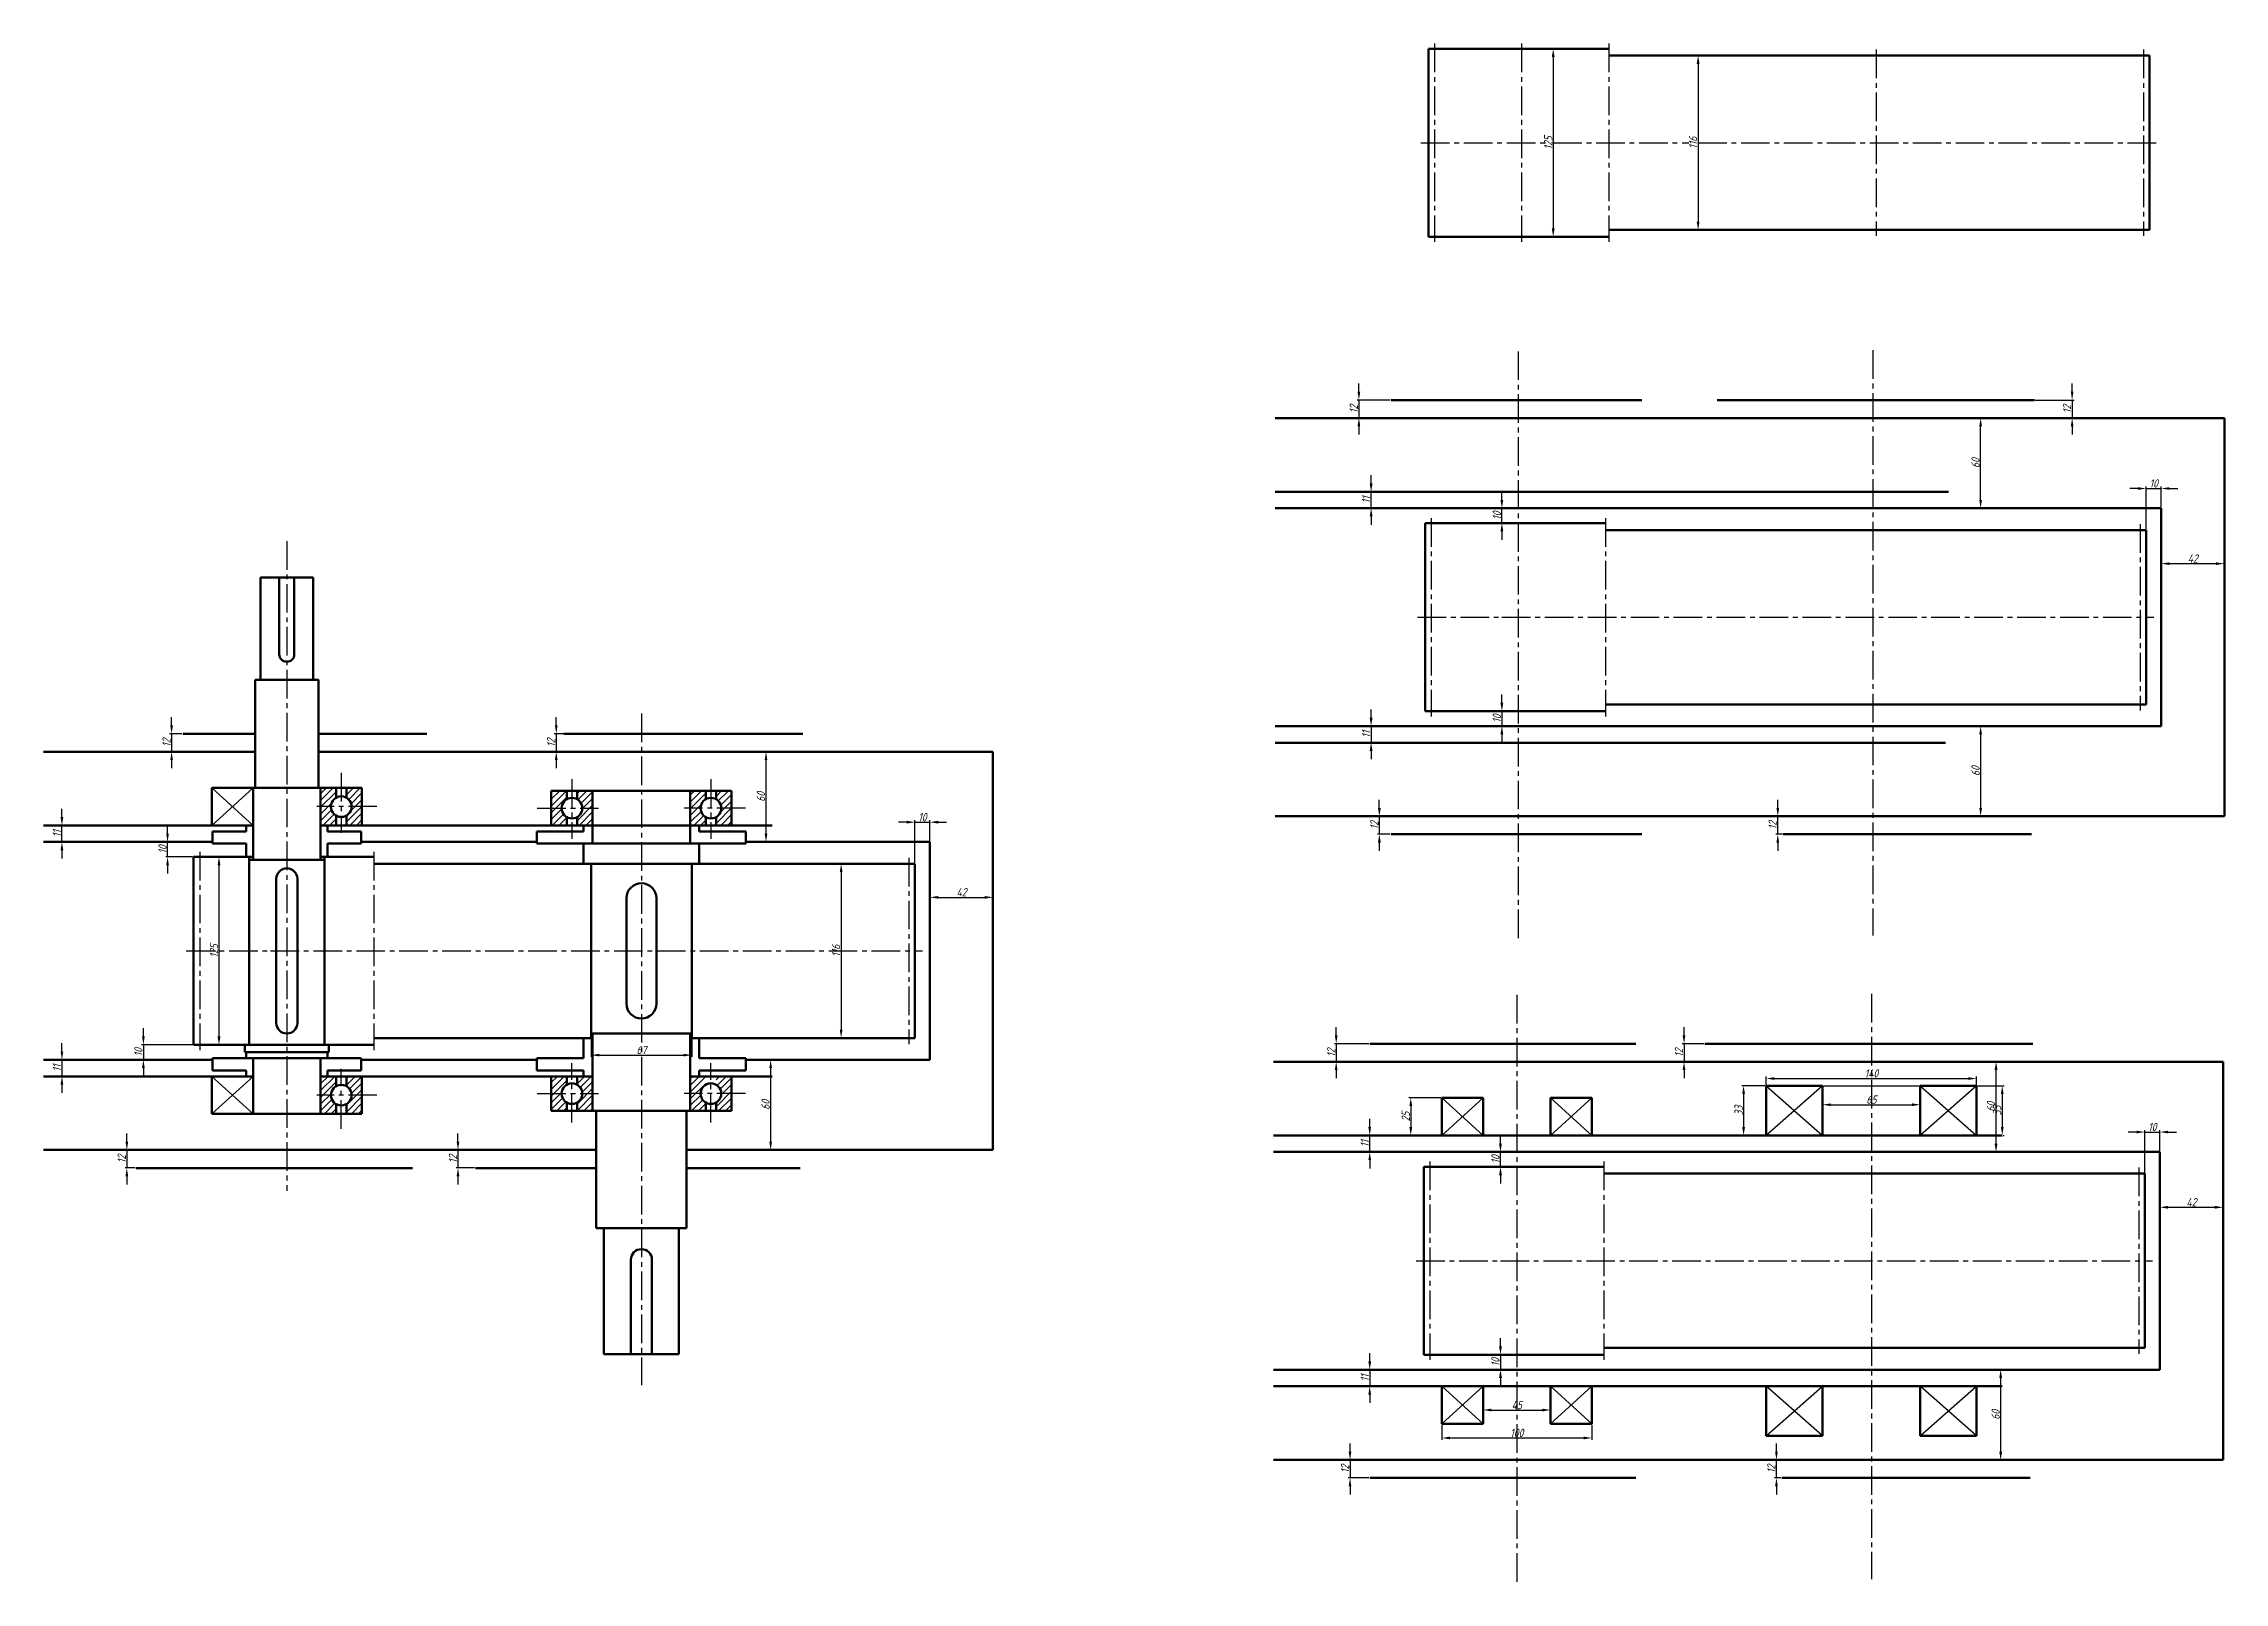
# Model space of a CAD drawing. Header units: millimetres. Extents: x 255 to 1707, y 126 to 1150.
import ezdxf

# ---------------------------------------------------------------- set-up
doc = ezdxf.new("R2010")
doc.units = ezdxf.units.MM
doc.linetypes.add('CENTER2', pattern=[28.575, 19.05, -3.175, 3.175, -3.175])
for name, color, linetype in [('标注', 80, 'Continuous'), ('点划线', 7, 'CENTER2'), ('细实线', 7, 'Continuous')]:
    doc.layers.add(name, color=color, linetype=linetype)
doc.layers.add('粗实线', color=7, linetype='Continuous', lineweight=50)
doc.styles.get("Standard").update_dxf_attribs({"font": 'gbeitc.shx', "bigfont": '@extfont2.shx'})
doc.dimstyles.new('副本 ISO-25', dxfattribs={"dimtxt": 5.5, "dimasz": 5.5, "dimexe": 1.25, "dimexo": 0.625, "dimtad": 1, "dimtxsty": 'Standard', "dimcen": 2.5, "dimadec": 0, "dimazin": 0, "dimtfac": 1, "dimtmove": 0, "dimatfit": 3, "dimfxl": 1, "dimarcsym": 0})

msp = doc.modelspace()

# ---------------------------------------------------------------- blocks, each defined once
blk = doc.blocks.new('*D1')
at = {"layer": 'Defpoints', "color": 0, "transparency": 16777216}
for p in [(267.4, 629.6), (275.1, 629.6), (267.4, 618.6)]:
    blk.add_point(p, dxfattribs=at)
at = {"layer": '标注', "color": 0, "lineweight": -2, "transparency": 16777216}
for p, q in [((267.4, 635.1), (267.4, 640.6)), ((274.5, 629.6), (266.1, 629.6)), ((267.4, 618.6), (267.4, 629.6)), ((267.4, 613.1), (267.4, 607.6)), ((268, 618.6), (268.6, 618.6))]:
    blk.add_line(p, q, dxfattribs=at)
at = {"layer": '标注', "color": 0, "transparency": 16777216}
for points in [[(266.5, 635.1), (268.3, 635.1), (267.4, 629.6)], [(266.5, 613.1), (268.3, 613.1), (267.4, 618.6)]]:
    blk.add_solid(points, dxfattribs=at)
at = {"layer": '标注', "color": 0, "transparency": 16777216, "insert": (264, 624.1), "char_height": 5.5, "attachment_point": 5, "rotation": 90}
blk.add_mtext('11', dxfattribs=at)
blk = doc.blocks.new('*D2')
at = {"layer": 'Defpoints', "color": 0, "transparency": 16777216}
for p in [(736, 678.6), (736, 678.6), (736, 618.6)]:
    blk.add_point(p, dxfattribs=at)
at = {"layer": '标注', "color": 0, "lineweight": -2, "transparency": 16777216}
for p, q in [((736, 624.1), (736, 673.1)), ((736.6, 678.6), (737.3, 678.6)), ((736.6, 618.6), (737.3, 618.6))]:
    blk.add_line(p, q, dxfattribs=at)
at = {"layer": '标注', "color": 0, "transparency": 16777216}
for points in [[(735.1, 673.1), (736.9, 673.1), (736, 678.6)], [(735.1, 624.1), (736.9, 624.1), (736, 618.6)]]:
    blk.add_solid(points, dxfattribs=at)
at = {"layer": '标注', "color": 0, "transparency": 16777216, "insert": (732.6, 648.6), "char_height": 5.5, "attachment_point": 5, "rotation": 90}
blk.add_mtext('60', dxfattribs=at)
blk = doc.blocks.new('*D3')
at = {"layer": 'Defpoints', "color": 0, "transparency": 16777216}
for p in [(845.1, 631.7), (845.1, 618.6), (835.1, 604.1)]:
    blk.add_point(p, dxfattribs=at)
at = {"layer": '标注', "color": 0, "lineweight": -2, "transparency": 16777216}
for p, q in [((829.6, 631.7), (824.1, 631.7)), ((835.1, 604.7), (835.1, 633)), ((835.1, 631.7), (845.1, 631.7)), ((845.1, 619.2), (845.1, 633)), ((850.6, 631.7), (856.1, 631.7))]:
    blk.add_line(p, q, dxfattribs=at)
at = {"layer": '标注', "color": 0, "transparency": 16777216}
for points in [[(829.6, 632.7), (829.6, 630.8), (835.1, 631.7)], [(850.6, 632.7), (850.6, 630.8), (845.1, 631.7)]]:
    blk.add_solid(points, dxfattribs=at)
at = {"layer": '标注', "color": 0, "transparency": 16777216, "insert": (840.1, 635.1), "char_height": 5.5, "attachment_point": 5}
blk.add_mtext('10', dxfattribs=at)
blk = doc.blocks.new('*D4')
at = {"layer": 'Defpoints', "color": 0, "transparency": 16777216}
for p in [(845.1, 581.7), (887.1, 581.7), (887.1, 581.7)]:
    blk.add_point(p, dxfattribs=at)
at = {"layer": '标注', "color": 0, "lineweight": -2, "transparency": 16777216}
for p, q in [((845.1, 582.3), (845.1, 582.9)), ((850.6, 581.7), (881.6, 581.7)), ((887.1, 582.3), (887.1, 582.9))]:
    blk.add_line(p, q, dxfattribs=at)
at = {"layer": '标注', "color": 0, "transparency": 16777216}
for points in [[(850.6, 582.6), (850.6, 580.8), (845.1, 581.7)], [(881.6, 582.6), (881.6, 580.8), (887.1, 581.7)]]:
    blk.add_solid(points, dxfattribs=at)
at = {"layer": '标注', "color": 0, "transparency": 16777216, "insert": (866.1, 585.1), "char_height": 5.5, "attachment_point": 5}
blk.add_mtext('42', dxfattribs=at)
blk = doc.blocks.new('*D5')
at = {"layer": 'Defpoints', "color": 0, "transparency": 16777216}
for p in [(267.4, 473.6), (267.4, 462.6), (275.2, 462.6)]:
    blk.add_point(p, dxfattribs=at)
at = {"layer": '标注', "color": 0, "lineweight": -2, "transparency": 16777216}
for p, q in [((267.4, 479.1), (267.4, 484.6)), ((267.4, 473.6), (267.4, 462.6)), ((268, 473.6), (268.6, 473.6)), ((274.6, 462.6), (266.1, 462.6)), ((267.4, 457.1), (267.4, 451.6))]:
    blk.add_line(p, q, dxfattribs=at)
at = {"layer": '标注', "color": 0, "transparency": 16777216}
for points in [[(266.5, 479.1), (268.3, 479.1), (267.4, 473.6)], [(266.5, 457.1), (268.3, 457.1), (267.4, 462.6)]]:
    blk.add_solid(points, dxfattribs=at)
at = {"layer": '标注', "color": 0, "transparency": 16777216, "insert": (264, 468.1), "char_height": 5.5, "attachment_point": 5, "rotation": 90}
blk.add_mtext('11', dxfattribs=at)
blk = doc.blocks.new('*D6')
at = {"layer": 'Defpoints', "color": 0, "transparency": 16777216}
for p in [(739.1, 473.6), (739.1, 413.6), (739.1, 413.6)]:
    blk.add_point(p, dxfattribs=at)
at = {"layer": '标注', "color": 0, "lineweight": -2, "transparency": 16777216}
for p, q in [((739.1, 468.1), (739.1, 419.1)), ((739.7, 473.6), (740.3, 473.6)), ((739.7, 413.6), (740.3, 413.6))]:
    blk.add_line(p, q, dxfattribs=at)
at = {"layer": '标注', "color": 0, "transparency": 16777216}
for points in [[(738.2, 468.1), (740, 468.1), (739.1, 473.6)], [(738.2, 419.1), (740, 419.1), (739.1, 413.6)]]:
    blk.add_solid(points, dxfattribs=at)
at = {"layer": '标注', "color": 0, "transparency": 16777216, "insert": (735.7, 443.6), "char_height": 5.5, "attachment_point": 5, "rotation": 90}
blk.add_mtext('60', dxfattribs=at)
blk = doc.blocks.new('*D7')
at = {"layer": 'Defpoints', "color": 0, "transparency": 16777216}
for p in [(355.1, 608.6), (355.1, 483.6), (371.9, 483.6)]:
    blk.add_point(p, dxfattribs=at)
at = {"layer": '标注', "color": 0, "lineweight": -2, "transparency": 16777216}
for p, q in [((355.7, 608.6), (373.2, 608.6)), ((371.9, 603.1), (371.9, 489.1)), ((355.7, 483.6), (373.2, 483.6))]:
    blk.add_line(p, q, dxfattribs=at)
at = {"layer": '标注', "color": 0, "transparency": 16777216}
for points in [[(371, 603.1), (372.9, 603.1), (371.9, 608.6)], [(371, 489.1), (372.9, 489.1), (371.9, 483.6)]]:
    blk.add_solid(points, dxfattribs=at)
at = {"layer": '标注', "color": 0, "transparency": 16777216, "insert": (368.6, 546.1), "char_height": 5.5, "attachment_point": 5, "rotation": 90}
blk.add_mtext('125', dxfattribs=at)
blk = doc.blocks.new('*D8')
at = {"layer": 'Defpoints', "color": 0, "transparency": 16777216}
for p in [(835.1, 604.1), (786, 488.1), (835.1, 488.1)]:
    blk.add_point(p, dxfattribs=at)
at = {"layer": '标注', "color": 0, "lineweight": -2, "transparency": 16777216}
for p, q in [((834.4, 604.1), (784.7, 604.1)), ((786, 598.6), (786, 493.6)), ((834.4, 488.1), (784.7, 488.1))]:
    blk.add_line(p, q, dxfattribs=at)
at = {"layer": '标注', "color": 0, "transparency": 16777216}
for points in [[(785.1, 598.6), (786.9, 598.6), (786, 604.1)], [(785.1, 493.6), (786.9, 493.6), (786, 488.1)]]:
    blk.add_solid(points, dxfattribs=at)
at = {"layer": '标注', "color": 0, "transparency": 16777216, "insert": (782.6, 546.1), "char_height": 5.5, "attachment_point": 5, "rotation": 90}
blk.add_mtext('116', dxfattribs=at)
blk = doc.blocks.new('*D9')
at = {"layer": 'Defpoints', "color": 0, "transparency": 16777216}
for p in [(623.1, 690.6), (596.4, 678.6), (596.4, 678.6)]:
    blk.add_point(p, dxfattribs=at)
at = {"layer": '标注', "color": 0, "lineweight": -2, "transparency": 16777216}
for p, q in [((596.4, 696.1), (596.4, 701.6)), ((622.4, 690.6), (595.1, 690.6)), ((596.4, 690.6), (596.4, 678.6)), ((596.4, 673.1), (596.4, 667.6)), ((597, 678.6), (597.6, 678.6))]:
    blk.add_line(p, q, dxfattribs=at)
at = {"layer": '标注', "color": 0, "transparency": 16777216}
for points in [[(595.5, 696.1), (597.3, 696.1), (596.4, 690.6)], [(595.5, 673.1), (597.3, 673.1), (596.4, 678.6)]]:
    blk.add_solid(points, dxfattribs=at)
at = {"layer": '标注', "color": 0, "transparency": 16777216, "insert": (593, 684.6), "char_height": 5.5, "attachment_point": 5, "rotation": 90}
blk.add_mtext('12', dxfattribs=at)
blk = doc.blocks.new('*D10')
at = {"layer": 'Defpoints', "color": 0, "transparency": 16777216}
for p in [(355.1, 483.6), (321.6, 473.6), (321.6, 473.6)]:
    blk.add_point(p, dxfattribs=at)
at = {"layer": '标注', "color": 0, "lineweight": -2, "transparency": 16777216}
for p, q in [((321.6, 489.1), (321.6, 494.6)), ((354.4, 483.6), (320.4, 483.6)), ((321.6, 483.6), (321.6, 473.6)), ((321.6, 468.1), (321.6, 462.6)), ((322.3, 473.6), (322.9, 473.6))]:
    blk.add_line(p, q, dxfattribs=at)
at = {"layer": '标注', "color": 0, "transparency": 16777216}
for points in [[(320.7, 489.1), (322.5, 489.1), (321.6, 483.6)], [(320.7, 468.1), (322.5, 468.1), (321.6, 473.6)]]:
    blk.add_solid(points, dxfattribs=at)
at = {"layer": '标注', "color": 0, "transparency": 16777216, "insert": (318.3, 478.6), "char_height": 5.5, "attachment_point": 5, "rotation": 90}
blk.add_mtext('10', dxfattribs=at)
blk = doc.blocks.new('*D11')
at = {"layer": 'Defpoints', "color": 0, "transparency": 16777216}
for p in [(337.7, 618.6), (337.7, 618.6), (355.1, 608.6)]:
    blk.add_point(p, dxfattribs=at)
at = {"layer": '标注', "color": 0, "lineweight": -2, "transparency": 16777216}
for p, q in [((337.7, 624.1), (337.7, 629.6)), ((337.7, 608.6), (337.7, 618.6)), ((338.3, 618.6), (339, 618.6)), ((354.4, 608.6), (336.5, 608.6)), ((337.7, 603.1), (337.7, 597.6))]:
    blk.add_line(p, q, dxfattribs=at)
at = {"layer": '标注', "color": 0, "transparency": 16777216}
for points in [[(336.8, 624.1), (338.6, 624.1), (337.7, 618.6)], [(336.8, 603.1), (338.6, 603.1), (337.7, 608.6)]]:
    blk.add_solid(points, dxfattribs=at)
at = {"layer": '标注', "color": 0, "transparency": 16777216, "insert": (334.3, 613.6), "char_height": 5.5, "attachment_point": 5, "rotation": 90}
blk.add_mtext('10', dxfattribs=at)
blk = doc.blocks.new('*D12')
at = {"layer": 'Defpoints', "color": 0, "transparency": 16777216}
for p in [(619.6, 491.1), (686.6, 491.1), (686.6, 476.7)]:
    blk.add_point(p, dxfattribs=at)
at = {"layer": '标注', "color": 0, "lineweight": -2, "transparency": 16777216}
for p, q in [((619.6, 490.4), (619.6, 475.5)), ((686.6, 490.4), (686.6, 475.5)), ((625.1, 476.7), (681.1, 476.7))]:
    blk.add_line(p, q, dxfattribs=at)
at = {"layer": '标注', "color": 0, "transparency": 16777216}
for points in [[(625.1, 477.6), (625.1, 475.8), (619.6, 476.7)], [(681.1, 477.6), (681.1, 475.8), (686.6, 476.7)]]:
    blk.add_solid(points, dxfattribs=at)
at = {"layer": '标注', "color": 0, "transparency": 16777216, "insert": (653.1, 480.1), "char_height": 5.5, "attachment_point": 5}
blk.add_mtext('67', dxfattribs=at)
blk = doc.blocks.new('*D13')
at = {"layer": 'Defpoints', "color": 0, "transparency": 16777216}
for p in [(1259.9, 1146.4), (1259.9, 1021.4), (1259.9, 1021.4)]:
    blk.add_point(p, dxfattribs=at)
at = {"layer": '标注', "color": 0, "lineweight": -2, "transparency": 16777216}
for p, q in [((1259.9, 1140.9), (1259.9, 1026.9)), ((1260.6, 1146.4), (1261.2, 1146.4)), ((1260.6, 1021.4), (1261.2, 1021.4))]:
    blk.add_line(p, q, dxfattribs=at)
at = {"layer": '标注', "color": 0, "transparency": 16777216}
for points in [[(1259, 1140.9), (1260.9, 1140.9), (1259.9, 1146.4)], [(1259, 1026.9), (1260.9, 1026.9), (1259.9, 1021.4)]]:
    blk.add_solid(points, dxfattribs=at)
at = {"layer": '标注', "color": 0, "transparency": 16777216, "insert": (1256.6, 1083.9), "char_height": 5.5, "attachment_point": 5, "rotation": 90}
blk.add_mtext('125', dxfattribs=at)
blk = doc.blocks.new('*D14')
at = {"layer": 'Defpoints', "color": 0, "transparency": 16777216}
for p in [(1356.4, 1141.9), (1356.4, 1025.9), (1356.4, 1025.9)]:
    blk.add_point(p, dxfattribs=at)
at = {"layer": '标注', "color": 0, "lineweight": -2, "transparency": 16777216}
for p, q in [((1356.4, 1136.4), (1356.4, 1031.4)), ((1357, 1141.9), (1357.6, 1141.9)), ((1357, 1025.9), (1357.6, 1025.9))]:
    blk.add_line(p, q, dxfattribs=at)
at = {"layer": '标注', "color": 0, "transparency": 16777216}
for points in [[(1355.4, 1136.4), (1357.3, 1136.4), (1356.4, 1141.9)], [(1355.4, 1031.4), (1357.3, 1031.4), (1356.4, 1025.9)]]:
    blk.add_solid(points, dxfattribs=at)
at = {"layer": '标注', "color": 0, "transparency": 16777216, "insert": (1353, 1083.9), "char_height": 5.5, "attachment_point": 5, "rotation": 90}
blk.add_mtext('116', dxfattribs=at)
blk = doc.blocks.new('*D15')
at = {"layer": 'Defpoints', "color": 0, "transparency": 16777216}
for p in [(1138.7, 851.7), (1138.7, 851.7), (1138.7, 840.7)]:
    blk.add_point(p, dxfattribs=at)
at = {"layer": '标注', "color": 0, "lineweight": -2, "transparency": 16777216}
for p, q in [((1138.7, 857.2), (1138.7, 862.7)), ((1138.7, 840.7), (1138.7, 851.7)), ((1139.4, 851.7), (1140, 851.7)), ((1138.7, 835.2), (1138.7, 829.7)), ((1139.4, 840.7), (1140, 840.7))]:
    blk.add_line(p, q, dxfattribs=at)
at = {"layer": '标注', "color": 0, "transparency": 16777216}
for points in [[(1137.8, 857.2), (1139.7, 857.2), (1138.7, 851.7)], [(1137.8, 835.2), (1139.7, 835.2), (1138.7, 840.7)]]:
    blk.add_solid(points, dxfattribs=at)
at = {"layer": '标注', "color": 0, "transparency": 16777216, "insert": (1135.4, 846.2), "char_height": 5.5, "attachment_point": 5, "rotation": 90}
blk.add_mtext('11', dxfattribs=at)
blk = doc.blocks.new('*D16')
at = {"layer": 'Defpoints', "color": 0, "transparency": 16777216}
for p in [(1544.4, 900.7), (1544.4, 900.7), (1544.4, 840.7)]:
    blk.add_point(p, dxfattribs=at)
at = {"layer": '标注', "color": 0, "lineweight": -2, "transparency": 16777216}
for p, q in [((1545, 900.7), (1545.7, 900.7)), ((1544.4, 846.2), (1544.4, 895.2)), ((1545, 840.7), (1545.7, 840.7))]:
    blk.add_line(p, q, dxfattribs=at)
at = {"layer": '标注', "color": 0, "transparency": 16777216}
for points in [[(1543.5, 895.2), (1545.3, 895.2), (1544.4, 900.7)], [(1543.5, 846.2), (1545.3, 846.2), (1544.4, 840.7)]]:
    blk.add_solid(points, dxfattribs=at)
at = {"layer": '标注', "color": 0, "transparency": 16777216, "insert": (1541, 870.7), "char_height": 5.5, "attachment_point": 5, "rotation": 90}
blk.add_mtext('60', dxfattribs=at)
blk = doc.blocks.new('*D17')
at = {"layer": 'Defpoints', "color": 0, "transparency": 16777216}
for p in [(1225.8, 840.7), (1225.8, 840.7), (1225.8, 830.7)]:
    blk.add_point(p, dxfattribs=at)
at = {"layer": '标注', "color": 0, "lineweight": -2, "transparency": 16777216}
for p, q in [((1225.8, 846.2), (1225.8, 851.7)), ((1225.8, 830.7), (1225.8, 840.7)), ((1226.4, 840.7), (1227, 840.7)), ((1226.4, 830.7), (1227, 830.7)), ((1225.8, 825.2), (1225.8, 819.7))]:
    blk.add_line(p, q, dxfattribs=at)
at = {"layer": '标注', "color": 0, "transparency": 16777216}
for points in [[(1224.8, 846.2), (1226.7, 846.2), (1225.8, 840.7)], [(1224.8, 825.2), (1226.7, 825.2), (1225.8, 830.7)]]:
    blk.add_solid(points, dxfattribs=at)
at = {"layer": '标注', "color": 0, "transparency": 16777216, "insert": (1222.4, 835.7), "char_height": 5.5, "attachment_point": 5, "rotation": 90}
blk.add_mtext('10', dxfattribs=at)
blk = doc.blocks.new('*D18')
at = {"layer": 'Defpoints', "color": 0, "transparency": 16777216}
for p in [(1664.6, 853.8), (1664.6, 840.7), (1654.6, 826.2)]:
    blk.add_point(p, dxfattribs=at)
at = {"layer": '标注', "color": 0, "lineweight": -2, "transparency": 16777216}
for p, q in [((1649.1, 853.8), (1643.6, 853.8)), ((1654.6, 826.8), (1654.6, 855.1)), ((1654.6, 853.8), (1664.6, 853.8)), ((1664.6, 841.3), (1664.6, 855.1)), ((1670.1, 853.8), (1675.6, 853.8))]:
    blk.add_line(p, q, dxfattribs=at)
at = {"layer": '标注', "color": 0, "transparency": 16777216}
for points in [[(1649.1, 854.7), (1649.1, 852.9), (1654.6, 853.8)], [(1670.1, 854.7), (1670.1, 852.9), (1664.6, 853.8)]]:
    blk.add_solid(points, dxfattribs=at)
at = {"layer": '标注', "color": 0, "transparency": 16777216, "insert": (1659.6, 857.2), "char_height": 5.5, "attachment_point": 5}
blk.add_mtext('10', dxfattribs=at)
blk = doc.blocks.new('*D19')
at = {"layer": 'Defpoints', "color": 0, "transparency": 16777216}
for p in [(1664.6, 803.8), (1706.6, 803.8), (1706.6, 803.8)]:
    blk.add_point(p, dxfattribs=at)
at = {"layer": '标注', "color": 0, "lineweight": -2, "transparency": 16777216}
for p, q in [((1664.6, 804.4), (1664.6, 805)), ((1670.1, 803.8), (1701.1, 803.8)), ((1706.6, 804.4), (1706.6, 805))]:
    blk.add_line(p, q, dxfattribs=at)
at = {"layer": '标注', "color": 0, "transparency": 16777216}
for points in [[(1670.1, 804.7), (1670.1, 802.9), (1664.6, 803.8)], [(1701.1, 804.7), (1701.1, 802.9), (1706.6, 803.8)]]:
    blk.add_solid(points, dxfattribs=at)
at = {"layer": '标注', "color": 0, "transparency": 16777216, "insert": (1685.6, 807.2), "char_height": 5.5, "attachment_point": 5}
blk.add_mtext('42', dxfattribs=at)
blk = doc.blocks.new('*D20')
at = {"layer": 'Defpoints', "color": 0, "transparency": 16777216}
for p in [(1225.8, 705.7), (1225.8, 695.7), (1225.8, 695.7)]:
    blk.add_point(p, dxfattribs=at)
at = {"layer": '标注', "color": 0, "lineweight": -2, "transparency": 16777216}
for p, q in [((1225.8, 711.2), (1225.8, 716.7)), ((1225.8, 705.7), (1225.8, 695.7)), ((1226.4, 705.7), (1227, 705.7)), ((1225.8, 690.2), (1225.8, 684.7)), ((1226.4, 695.7), (1227, 695.7))]:
    blk.add_line(p, q, dxfattribs=at)
at = {"layer": '标注', "color": 0, "transparency": 16777216}
for points in [[(1224.8, 711.2), (1226.7, 711.2), (1225.8, 705.7)], [(1224.8, 690.2), (1226.7, 690.2), (1225.8, 695.7)]]:
    blk.add_solid(points, dxfattribs=at)
at = {"layer": '标注', "color": 0, "transparency": 16777216, "insert": (1222.4, 700.7), "char_height": 5.5, "attachment_point": 5, "rotation": 90}
blk.add_mtext('10', dxfattribs=at)
blk = doc.blocks.new('*D21')
at = {"layer": 'Defpoints', "color": 0, "transparency": 16777216}
for p in [(1138.7, 695.7), (1138.7, 684.7), (1138.7, 684.7)]:
    blk.add_point(p, dxfattribs=at)
at = {"layer": '标注', "color": 0, "lineweight": -2, "transparency": 16777216}
for p, q in [((1138.7, 701.2), (1138.7, 706.7)), ((1138.7, 695.7), (1138.7, 684.7)), ((1139.4, 695.7), (1140, 695.7)), ((1139.4, 684.7), (1140, 684.7)), ((1138.7, 679.2), (1138.7, 673.7))]:
    blk.add_line(p, q, dxfattribs=at)
at = {"layer": '标注', "color": 0, "transparency": 16777216}
for points in [[(1137.8, 701.2), (1139.7, 701.2), (1138.7, 695.7)], [(1137.8, 679.2), (1139.7, 679.2), (1138.7, 684.7)]]:
    blk.add_solid(points, dxfattribs=at)
at = {"layer": '标注', "color": 0, "transparency": 16777216, "insert": (1135.4, 690.2), "char_height": 5.5, "attachment_point": 5, "rotation": 90}
blk.add_mtext('11', dxfattribs=at)
blk = doc.blocks.new('*D22')
at = {"layer": 'Defpoints', "color": 0, "transparency": 16777216}
for p in [(1544.4, 695.7), (1544.4, 635.7), (1544.4, 635.7)]:
    blk.add_point(p, dxfattribs=at)
at = {"layer": '标注', "color": 0, "lineweight": -2, "transparency": 16777216}
for p, q in [((1544.4, 690.2), (1544.4, 641.2)), ((1545, 695.7), (1545.7, 695.7)), ((1545, 635.7), (1545.7, 635.7))]:
    blk.add_line(p, q, dxfattribs=at)
at = {"layer": '标注', "color": 0, "transparency": 16777216}
for points in [[(1543.5, 690.2), (1545.3, 690.2), (1544.4, 695.7)], [(1543.5, 641.2), (1545.3, 641.2), (1544.4, 635.7)]]:
    blk.add_solid(points, dxfattribs=at)
at = {"layer": '标注', "color": 0, "transparency": 16777216, "insert": (1541, 665.7), "char_height": 5.5, "attachment_point": 5, "rotation": 90}
blk.add_mtext('60', dxfattribs=at)
blk = doc.blocks.new('*D23')
at = {"layer": 'Defpoints', "color": 0, "transparency": 16777216}
for p in [(1409.4, 635.7), (1409.4, 635.7), (1413.1, 623.7)]:
    blk.add_point(p, dxfattribs=at)
at = {"layer": '标注', "color": 0, "lineweight": -2, "transparency": 16777216}
for p, q in [((1409.4, 641.2), (1409.4, 646.7)), ((1409.4, 623.7), (1409.4, 635.7)), ((1410, 635.7), (1410.7, 635.7)), ((1412.5, 623.7), (1408.2, 623.7)), ((1409.4, 618.2), (1409.4, 612.7))]:
    blk.add_line(p, q, dxfattribs=at)
at = {"layer": '标注', "color": 0, "transparency": 16777216}
for points in [[(1408.5, 641.2), (1410.3, 641.2), (1409.4, 635.7)], [(1408.5, 618.2), (1410.3, 618.2), (1409.4, 623.7)]]:
    blk.add_solid(points, dxfattribs=at)
at = {"layer": '标注', "color": 0, "transparency": 16777216, "insert": (1406, 629.7), "char_height": 5.5, "attachment_point": 5, "rotation": 90}
blk.add_mtext('12', dxfattribs=at)
blk = doc.blocks.new('*D26')
at = {"layer": 'Defpoints', "color": 0, "transparency": 16777216}
for p in [(1137.8, 423.3), (1143.1, 423.3), (1137.8, 412.3)]:
    blk.add_point(p, dxfattribs=at)
at = {"layer": '标注', "color": 0, "lineweight": -2, "transparency": 16777216}
for p, q in [((1142.4, 423.3), (1136.6, 423.3)), ((1137.8, 428.8), (1137.8, 434.3)), ((1137.8, 412.3), (1137.8, 423.3)), ((1137.8, 406.8), (1137.8, 401.3)), ((1138.5, 412.3), (1139.1, 412.3))]:
    blk.add_line(p, q, dxfattribs=at)
at = {"layer": '标注', "color": 0, "transparency": 16777216}
for points in [[(1136.9, 428.8), (1138.7, 428.8), (1137.8, 423.3)], [(1136.9, 406.8), (1138.7, 406.8), (1137.8, 412.3)]]:
    blk.add_solid(points, dxfattribs=at)
at = {"layer": '标注', "color": 0, "transparency": 16777216, "insert": (1134.5, 417.8), "char_height": 5.5, "attachment_point": 5, "rotation": 90}
blk.add_mtext('11', dxfattribs=at)
blk = doc.blocks.new('*D24')
at = {"layer": 'Defpoints', "color": 0, "transparency": 16777216}
for p in [(1554.7, 472.3), (1554.7, 472.3), (1554.7, 412.3)]:
    blk.add_point(p, dxfattribs=at)
at = {"layer": '标注', "color": 0, "lineweight": -2, "transparency": 16777216}
for p, q in [((1554.7, 417.8), (1554.7, 466.8)), ((1555.3, 472.3), (1555.9, 472.3)), ((1555.3, 412.3), (1555.9, 412.3))]:
    blk.add_line(p, q, dxfattribs=at)
at = {"layer": '标注', "color": 0, "transparency": 16777216}
for points in [[(1553.7, 466.8), (1555.6, 466.8), (1554.7, 472.3)], [(1553.7, 417.8), (1555.6, 417.8), (1554.7, 412.3)]]:
    blk.add_solid(points, dxfattribs=at)
at = {"layer": '标注', "color": 0, "transparency": 16777216, "insert": (1551.3, 442.3), "char_height": 5.5, "attachment_point": 5, "rotation": 90}
blk.add_mtext('60', dxfattribs=at)
blk = doc.blocks.new('*D27')
at = {"layer": 'Defpoints', "color": 0, "transparency": 16777216}
for p in [(1224.8, 412.3), (1224.8, 412.3), (1224.8, 402.3)]:
    blk.add_point(p, dxfattribs=at)
at = {"layer": '标注', "color": 0, "lineweight": -2, "transparency": 16777216}
for p, q in [((1224.8, 417.8), (1224.8, 423.3)), ((1224.8, 402.3), (1224.8, 412.3)), ((1225.5, 412.3), (1226.1, 412.3)), ((1224.8, 396.8), (1224.8, 391.3)), ((1225.5, 402.3), (1226.1, 402.3))]:
    blk.add_line(p, q, dxfattribs=at)
at = {"layer": '标注', "color": 0, "transparency": 16777216}
for points in [[(1223.9, 417.8), (1225.8, 417.8), (1224.8, 412.3)], [(1223.9, 396.8), (1225.8, 396.8), (1224.8, 402.3)]]:
    blk.add_solid(points, dxfattribs=at)
at = {"layer": '标注', "color": 0, "transparency": 16777216, "insert": (1221.5, 407.3), "char_height": 5.5, "attachment_point": 5, "rotation": 90}
blk.add_mtext('10', dxfattribs=at)
blk = doc.blocks.new('*D28')
at = {"layer": 'Defpoints', "color": 0, "transparency": 16777216}
for p in [(1663.7, 425.5), (1663.7, 412.3), (1653.7, 397.8)]:
    blk.add_point(p, dxfattribs=at)
at = {"layer": '标注', "color": 0, "lineweight": -2, "transparency": 16777216}
for p, q in [((1648.2, 425.5), (1642.7, 425.5)), ((1653.7, 398.4), (1653.7, 426.7)), ((1653.7, 425.5), (1663.7, 425.5)), ((1663.7, 412.9), (1663.7, 426.7)), ((1669.2, 425.5), (1674.7, 425.5))]:
    blk.add_line(p, q, dxfattribs=at)
at = {"layer": '标注', "color": 0, "transparency": 16777216}
for points in [[(1648.2, 426.4), (1648.2, 424.6), (1653.7, 425.5)], [(1669.2, 426.4), (1669.2, 424.6), (1663.7, 425.5)]]:
    blk.add_solid(points, dxfattribs=at)
at = {"layer": '标注', "color": 0, "transparency": 16777216, "insert": (1658.7, 428.9), "char_height": 5.5, "attachment_point": 5}
blk.add_mtext('10', dxfattribs=at)
blk = doc.blocks.new('*D29')
at = {"layer": 'Defpoints', "color": 0, "transparency": 16777216}
for p in [(1663.7, 375.4), (1705.7, 375.4), (1705.7, 375.4)]:
    blk.add_point(p, dxfattribs=at)
at = {"layer": '标注', "color": 0, "lineweight": -2, "transparency": 16777216}
for p, q in [((1663.7, 376.1), (1663.7, 376.7)), ((1669.2, 375.4), (1700.2, 375.4)), ((1705.7, 376.1), (1705.7, 376.7))]:
    blk.add_line(p, q, dxfattribs=at)
at = {"layer": '标注', "color": 0, "transparency": 16777216}
for points in [[(1669.2, 376.4), (1669.2, 374.5), (1663.7, 375.4)], [(1700.2, 376.4), (1700.2, 374.5), (1705.7, 375.4)]]:
    blk.add_solid(points, dxfattribs=at)
at = {"layer": '标注', "color": 0, "transparency": 16777216, "insert": (1684.7, 378.8), "char_height": 5.5, "attachment_point": 5}
blk.add_mtext('42', dxfattribs=at)
blk = doc.blocks.new('*D30')
at = {"layer": 'Defpoints', "color": 0, "transparency": 16777216}
for p in [(1224.8, 277.3), (1224.8, 267.3), (1224.8, 267.3)]:
    blk.add_point(p, dxfattribs=at)
at = {"layer": '标注', "color": 0, "lineweight": -2, "transparency": 16777216}
for p, q in [((1224.8, 282.8), (1224.8, 288.3)), ((1224.8, 277.3), (1224.8, 267.3)), ((1225.5, 277.3), (1226.1, 277.3)), ((1224.8, 261.8), (1224.8, 256.3)), ((1225.5, 267.3), (1226.1, 267.3))]:
    blk.add_line(p, q, dxfattribs=at)
at = {"layer": '标注', "color": 0, "transparency": 16777216}
for points in [[(1223.9, 282.8), (1225.8, 282.8), (1224.8, 277.3)], [(1223.9, 261.8), (1225.8, 261.8), (1224.8, 267.3)]]:
    blk.add_solid(points, dxfattribs=at)
at = {"layer": '标注', "color": 0, "transparency": 16777216, "insert": (1221.5, 272.3), "char_height": 5.5, "attachment_point": 5, "rotation": 90}
blk.add_mtext('10', dxfattribs=at)
blk = doc.blocks.new('*D31')
at = {"layer": 'Defpoints', "color": 0, "transparency": 16777216}
for p in [(1137.8, 267.3), (1137.8, 256.3), (1143.4, 256.3)]:
    blk.add_point(p, dxfattribs=at)
at = {"layer": '标注', "color": 0, "lineweight": -2, "transparency": 16777216}
for p, q in [((1137.8, 272.8), (1137.8, 278.3)), ((1137.8, 267.3), (1137.8, 256.3)), ((1138.5, 267.3), (1139.1, 267.3)), ((1142.8, 256.3), (1136.6, 256.3)), ((1137.8, 250.8), (1137.8, 245.3))]:
    blk.add_line(p, q, dxfattribs=at)
at = {"layer": '标注', "color": 0, "transparency": 16777216}
for points in [[(1136.9, 272.8), (1138.7, 272.8), (1137.8, 267.3)], [(1136.9, 250.8), (1138.7, 250.8), (1137.8, 256.3)]]:
    blk.add_solid(points, dxfattribs=at)
at = {"layer": '标注', "color": 0, "transparency": 16777216, "insert": (1134.5, 261.8), "char_height": 5.5, "attachment_point": 5, "rotation": 90}
blk.add_mtext('11', dxfattribs=at)
blk = doc.blocks.new('*D25')
at = {"layer": 'Defpoints', "color": 0, "transparency": 16777216}
for p in [(1557.7, 267.3), (1557.7, 207.3), (1557.7, 207.3)]:
    blk.add_point(p, dxfattribs=at)
at = {"layer": '标注', "color": 0, "lineweight": -2, "transparency": 16777216}
for p, q in [((1557.7, 261.8), (1557.7, 212.8)), ((1558.4, 267.3), (1559, 267.3)), ((1558.4, 207.3), (1559, 207.3))]:
    blk.add_line(p, q, dxfattribs=at)
at = {"layer": '标注', "color": 0, "transparency": 16777216}
for points in [[(1556.8, 261.8), (1558.7, 261.8), (1557.7, 267.3)], [(1556.8, 212.8), (1558.7, 212.8), (1557.7, 207.3)]]:
    blk.add_solid(points, dxfattribs=at)
at = {"layer": '标注', "color": 0, "transparency": 16777216, "insert": (1554.4, 237.3), "char_height": 5.5, "attachment_point": 5, "rotation": 90}
blk.add_mtext('60', dxfattribs=at)
blk = doc.blocks.new('*D32')
at = {"layer": 'Defpoints', "color": 0, "transparency": 16777216}
for p in [(1408.5, 207.3), (1408.5, 207.3), (1412.2, 195.3)]:
    blk.add_point(p, dxfattribs=at)
at = {"layer": '标注', "color": 0, "lineweight": -2, "transparency": 16777216}
for p, q in [((1408.5, 212.8), (1408.5, 218.3)), ((1408.5, 195.3), (1408.5, 207.3)), ((1409.1, 207.3), (1409.7, 207.3)), ((1411.5, 195.3), (1407.2, 195.3)), ((1408.5, 189.8), (1408.5, 184.3))]:
    blk.add_line(p, q, dxfattribs=at)
at = {"layer": '标注', "color": 0, "transparency": 16777216}
for points in [[(1407.6, 212.8), (1409.4, 212.8), (1408.5, 207.3)], [(1407.6, 189.8), (1409.4, 189.8), (1408.5, 195.3)]]:
    blk.add_solid(points, dxfattribs=at)
at = {"layer": '标注', "color": 0, "transparency": 16777216, "insert": (1405.1, 201.3), "char_height": 5.5, "attachment_point": 5, "rotation": 90}
blk.add_mtext('12', dxfattribs=at)
blk = doc.blocks.new('*D33')
at = {"layer": 'Defpoints', "color": 0, "transparency": 16777216}
for p in [(1213.2, 240.5), (1258.2, 240.5), (1258.2, 240.5)]:
    blk.add_point(p, dxfattribs=at)
at = {"layer": '标注', "color": 0, "lineweight": -2, "transparency": 16777216}
for p, q in [((1213.2, 241.1), (1213.2, 241.7)), ((1218.7, 240.5), (1252.7, 240.5)), ((1258.2, 241.1), (1258.2, 241.7))]:
    blk.add_line(p, q, dxfattribs=at)
at = {"layer": '标注', "color": 0, "transparency": 16777216}
for points in [[(1218.7, 241.4), (1218.7, 239.6), (1213.2, 240.5)], [(1252.7, 241.4), (1252.7, 239.6), (1258.2, 240.5)]]:
    blk.add_solid(points, dxfattribs=at)
at = {"layer": '标注', "color": 0, "transparency": 16777216, "insert": (1235.7, 243.8), "char_height": 5.5, "attachment_point": 5}
blk.add_mtext('45', dxfattribs=at)
blk = doc.blocks.new('*D34')
at = {"layer": 'Defpoints', "color": 0, "transparency": 16777216}
for p in [(1185.7, 231.3), (1285.7, 231.3), (1285.7, 221.9)]:
    blk.add_point(p, dxfattribs=at)
at = {"layer": '标注', "color": 0, "lineweight": -2, "transparency": 16777216}
for p, q in [((1185.7, 230.7), (1185.7, 220.7)), ((1191.2, 221.9), (1280.2, 221.9)), ((1285.7, 230.7), (1285.7, 220.7))]:
    blk.add_line(p, q, dxfattribs=at)
at = {"layer": '标注', "color": 0, "transparency": 16777216}
for points in [[(1191.2, 222.8), (1191.2, 221), (1185.7, 221.9)], [(1280.2, 222.8), (1280.2, 221), (1285.7, 221.9)]]:
    blk.add_solid(points, dxfattribs=at)
at = {"layer": '标注', "color": 0, "transparency": 16777216, "insert": (1235.7, 225.3), "char_height": 5.5, "attachment_point": 5}
blk.add_mtext('100', dxfattribs=at)
blk = doc.blocks.new('*D35')
at = {"layer": 'Defpoints', "color": 0, "transparency": 16777216}
for p in [(1439.2, 443.7), (1504.2, 443.7), (1504.2, 443.7)]:
    blk.add_point(p, dxfattribs=at)
at = {"layer": '标注', "color": 0, "lineweight": -2, "transparency": 16777216}
for p, q in [((1439.2, 444.3), (1439.2, 445)), ((1444.7, 443.7), (1498.7, 443.7)), ((1504.2, 444.3), (1504.2, 445))]:
    blk.add_line(p, q, dxfattribs=at)
at = {"layer": '标注', "color": 0, "transparency": 16777216}
for points in [[(1444.7, 444.6), (1444.7, 442.8), (1439.2, 443.7)], [(1498.7, 444.6), (1498.7, 442.8), (1504.2, 443.7)]]:
    blk.add_solid(points, dxfattribs=at)
at = {"layer": '标注', "color": 0, "transparency": 16777216, "insert": (1471.7, 447.1), "char_height": 5.5, "attachment_point": 5}
blk.add_mtext('65', dxfattribs=at)
blk = doc.blocks.new('*D36')
at = {"layer": 'Defpoints', "color": 0, "transparency": 16777216}
for p in [(1401.7, 456.3), (1541.7, 461.1), (1541.7, 456.3)]:
    blk.add_point(p, dxfattribs=at)
at = {"layer": '标注', "color": 0, "lineweight": -2, "transparency": 16777216}
for p, q in [((1401.7, 456.9), (1401.7, 462.4)), ((1407.2, 461.1), (1536.2, 461.1)), ((1541.7, 456.9), (1541.7, 462.4))]:
    blk.add_line(p, q, dxfattribs=at)
at = {"layer": '标注', "color": 0, "transparency": 16777216}
for points in [[(1407.2, 462), (1407.2, 460.2), (1401.7, 461.1)], [(1536.2, 462), (1536.2, 460.2), (1541.7, 461.1)]]:
    blk.add_solid(points, dxfattribs=at)
at = {"layer": '标注', "color": 0, "transparency": 16777216, "insert": (1471.7, 464.5), "char_height": 5.5, "attachment_point": 5}
blk.add_mtext('140', dxfattribs=at)
blk = doc.blocks.new('*D37')
at = {"layer": 'Defpoints', "color": 0, "transparency": 16777216}
for p in [(1185.7, 448.3), (1165.1, 423.3), (1165.1, 423.3)]:
    blk.add_point(p, dxfattribs=at)
at = {"layer": '标注', "color": 0, "lineweight": -2, "transparency": 16777216}
for p, q in [((1185.1, 448.3), (1163.9, 448.3)), ((1165.1, 442.8), (1165.1, 428.8)), ((1165.8, 423.3), (1166.4, 423.3))]:
    blk.add_line(p, q, dxfattribs=at)
at = {"layer": '标注', "color": 0, "transparency": 16777216}
for points in [[(1164.2, 442.8), (1166.1, 442.8), (1165.1, 448.3)], [(1164.2, 428.8), (1166.1, 428.8), (1165.1, 423.3)]]:
    blk.add_solid(points, dxfattribs=at)
at = {"layer": '标注', "color": 0, "transparency": 16777216, "insert": (1161.8, 435.8), "char_height": 5.5, "attachment_point": 5, "rotation": 90}
blk.add_mtext('25', dxfattribs=at)
blk = doc.blocks.new('*D38')
at = {"layer": 'Defpoints', "color": 0, "transparency": 16777216}
for p in [(1439.2, 456.3), (1558.8, 423.3), (1558.8, 423.3)]:
    blk.add_point(p, dxfattribs=at)
at = {"layer": '标注', "color": 0, "lineweight": -2, "transparency": 16777216}
for p, q in [((1439.8, 456.3), (1560.1, 456.3)), ((1558.8, 450.8), (1558.8, 428.8)), ((1559.4, 423.3), (1560.1, 423.3))]:
    blk.add_line(p, q, dxfattribs=at)
at = {"layer": '标注', "color": 0, "transparency": 16777216}
for points in [[(1557.9, 450.8), (1559.7, 450.8), (1558.8, 456.3)], [(1557.9, 428.8), (1559.7, 428.8), (1558.8, 423.3)]]:
    blk.add_solid(points, dxfattribs=at)
at = {"layer": '标注', "color": 0, "transparency": 16777216, "insert": (1555.4, 439.8), "char_height": 5.5, "attachment_point": 5, "rotation": 90}
blk.add_mtext('33', dxfattribs=at)
blk = doc.blocks.new('*D39')
at = {"layer": 'Defpoints', "color": 0, "transparency": 16777216}
for p in [(1401.7, 456.3), (1386.6, 423.3), (1386.6, 423.3)]:
    blk.add_point(p, dxfattribs=at)
at = {"layer": '标注', "color": 0, "lineweight": -2, "transparency": 16777216}
for p, q in [((1401.1, 456.3), (1385.4, 456.3)), ((1386.6, 450.8), (1386.6, 428.8)), ((1387.3, 423.3), (1387.9, 423.3))]:
    blk.add_line(p, q, dxfattribs=at)
at = {"layer": '标注', "color": 0, "transparency": 16777216}
for points in [[(1385.7, 450.8), (1387.6, 450.8), (1386.6, 456.3)], [(1385.7, 428.8), (1387.6, 428.8), (1386.6, 423.3)]]:
    blk.add_solid(points, dxfattribs=at)
at = {"layer": '标注', "color": 0, "transparency": 16777216, "insert": (1383.3, 439.8), "char_height": 5.5, "attachment_point": 5, "rotation": 90}
blk.add_mtext('33', dxfattribs=at)
blk = doc.blocks.new('*D40')
at = {"layer": 'Defpoints', "color": 0, "transparency": 16777216}
for p in [(1130.6, 900.7), (1130.6, 900.7), (1152, 912.7)]:
    blk.add_point(p, dxfattribs=at)
at = {"layer": '标注', "color": 0, "lineweight": -2, "transparency": 16777216}
for p, q in [((1130.6, 918.2), (1130.6, 923.7)), ((1151.4, 912.7), (1129.4, 912.7)), ((1130.6, 912.7), (1130.6, 900.7)), ((1131.2, 900.7), (1131.9, 900.7)), ((1130.6, 895.2), (1130.6, 889.7))]:
    blk.add_line(p, q, dxfattribs=at)
at = {"layer": '标注', "color": 0, "transparency": 16777216}
for points in [[(1129.7, 918.2), (1131.5, 918.2), (1130.6, 912.7)], [(1129.7, 895.2), (1131.5, 895.2), (1130.6, 900.7)]]:
    blk.add_solid(points, dxfattribs=at)
at = {"layer": '标注', "color": 0, "transparency": 16777216, "insert": (1127.2, 906.7), "char_height": 5.5, "attachment_point": 5, "rotation": 90}
blk.add_mtext('12', dxfattribs=at)
blk = doc.blocks.new('*D41')
at = {"layer": 'Defpoints', "color": 0, "transparency": 16777216}
for p in [(1580.2, 912.7), (1605.3, 900.7), (1605.3, 900.7)]:
    blk.add_point(p, dxfattribs=at)
at = {"layer": '标注', "color": 0, "lineweight": -2, "transparency": 16777216}
for p, q in [((1605.3, 918.2), (1605.3, 923.7)), ((1580.8, 912.7), (1606.6, 912.7)), ((1605.3, 912.7), (1605.3, 900.7)), ((1605.9, 900.7), (1606.6, 900.7)), ((1605.3, 895.2), (1605.3, 889.7))]:
    blk.add_line(p, q, dxfattribs=at)
at = {"layer": '标注', "color": 0, "transparency": 16777216}
for points in [[(1604.4, 918.2), (1606.2, 918.2), (1605.3, 912.7)], [(1604.4, 895.2), (1606.2, 895.2), (1605.3, 900.7)]]:
    blk.add_solid(points, dxfattribs=at)
at = {"layer": '标注', "color": 0, "transparency": 16777216, "insert": (1601.9, 906.7), "char_height": 5.5, "attachment_point": 5, "rotation": 90}
blk.add_mtext('12', dxfattribs=at)
blk = doc.blocks.new('*D42')
at = {"layer": 'Defpoints', "color": 0, "transparency": 16777216}
for p in [(1144.2, 635.7), (1144.2, 623.7), (1152, 623.7)]:
    blk.add_point(p, dxfattribs=at)
at = {"layer": '标注', "color": 0, "lineweight": -2, "transparency": 16777216}
for p, q in [((1144.2, 641.2), (1144.2, 646.7)), ((1144.2, 635.7), (1144.2, 623.7)), ((1144.9, 635.7), (1145.5, 635.7)), ((1151.4, 623.7), (1143, 623.7)), ((1144.2, 618.2), (1144.2, 612.7))]:
    blk.add_line(p, q, dxfattribs=at)
at = {"layer": '标注', "color": 0, "transparency": 16777216}
for points in [[(1143.3, 641.2), (1145.2, 641.2), (1144.2, 635.7)], [(1143.3, 618.2), (1145.2, 618.2), (1144.2, 623.7)]]:
    blk.add_solid(points, dxfattribs=at)
at = {"layer": '标注', "color": 0, "transparency": 16777216, "insert": (1140.9, 629.7), "char_height": 5.5, "attachment_point": 5, "rotation": 90}
blk.add_mtext('12', dxfattribs=at)
blk = doc.blocks.new('*D43')
at = {"layer": 'Defpoints', "color": 0, "transparency": 16777216}
for p in [(1137.8, 484.3), (1115.5, 472.3), (1115.5, 472.3)]:
    blk.add_point(p, dxfattribs=at)
at = {"layer": '标注', "color": 0, "lineweight": -2, "transparency": 16777216}
for p, q in [((1115.5, 489.8), (1115.5, 495.3)), ((1137.2, 484.3), (1114.3, 484.3)), ((1115.5, 484.3), (1115.5, 472.3)), ((1115.5, 466.8), (1115.5, 461.3)), ((1116.2, 472.3), (1116.8, 472.3))]:
    blk.add_line(p, q, dxfattribs=at)
at = {"layer": '标注', "color": 0, "transparency": 16777216}
for points in [[(1114.6, 489.8), (1116.4, 489.8), (1115.5, 484.3)], [(1114.6, 466.8), (1116.4, 466.8), (1115.5, 472.3)]]:
    blk.add_solid(points, dxfattribs=at)
at = {"layer": '标注', "color": 0, "transparency": 16777216, "insert": (1112.2, 478.3), "char_height": 5.5, "attachment_point": 5, "rotation": 90}
blk.add_mtext('12', dxfattribs=at)
blk = doc.blocks.new('*D44')
at = {"layer": 'Defpoints', "color": 0, "transparency": 16777216}
for p in [(1360.8, 484.3), (1347, 472.3), (1347, 472.3)]:
    blk.add_point(p, dxfattribs=at)
at = {"layer": '标注', "color": 0, "lineweight": -2, "transparency": 16777216}
for p, q in [((1347, 489.8), (1347, 495.3)), ((1360.2, 484.3), (1345.7, 484.3)), ((1347, 484.3), (1347, 472.3)), ((1347, 466.8), (1347, 461.3)), ((1347.6, 472.3), (1348.2, 472.3))]:
    blk.add_line(p, q, dxfattribs=at)
at = {"layer": '标注', "color": 0, "transparency": 16777216}
for points in [[(1346.1, 489.8), (1347.9, 489.8), (1347, 484.3)], [(1346.1, 466.8), (1347.9, 466.8), (1347, 472.3)]]:
    blk.add_solid(points, dxfattribs=at)
at = {"layer": '标注', "color": 0, "transparency": 16777216, "insert": (1343.6, 478.3), "char_height": 5.5, "attachment_point": 5, "rotation": 90}
blk.add_mtext('12', dxfattribs=at)
blk = doc.blocks.new('*D45')
at = {"layer": 'Defpoints', "color": 0, "transparency": 16777216}
for p in [(1124.7, 207.3), (1124.7, 195.3), (1137.8, 195.3)]:
    blk.add_point(p, dxfattribs=at)
at = {"layer": '标注', "color": 0, "lineweight": -2, "transparency": 16777216}
for p, q in [((1124.7, 212.8), (1124.7, 218.3)), ((1124.7, 207.3), (1124.7, 195.3)), ((1125.4, 207.3), (1126, 207.3)), ((1137.2, 195.3), (1123.5, 195.3)), ((1124.7, 189.8), (1124.7, 184.3))]:
    blk.add_line(p, q, dxfattribs=at)
at = {"layer": '标注', "color": 0, "transparency": 16777216}
for points in [[(1123.8, 212.8), (1125.6, 212.8), (1124.7, 207.3)], [(1123.8, 189.8), (1125.6, 189.8), (1124.7, 195.3)]]:
    blk.add_solid(points, dxfattribs=at)
at = {"layer": '标注', "color": 0, "transparency": 16777216, "insert": (1121.4, 201.3), "char_height": 5.5, "attachment_point": 5, "rotation": 90}
blk.add_mtext('12', dxfattribs=at)
blk = doc.blocks.new('*D46')
at = {"layer": 'Defpoints', "color": 0, "transparency": 16777216}
for p in [(348.2, 690.6), (340.4, 678.6), (340.4, 678.6)]:
    blk.add_point(p, dxfattribs=at)
at = {"layer": '标注', "color": 0, "lineweight": -2, "transparency": 16777216}
for p, q in [((340.4, 696.1), (340.4, 701.6)), ((347.5, 690.6), (339.1, 690.6)), ((340.4, 690.6), (340.4, 678.6)), ((340.4, 673.1), (340.4, 667.6)), ((341, 678.6), (341.6, 678.6))]:
    blk.add_line(p, q, dxfattribs=at)
at = {"layer": '标注', "color": 0, "transparency": 16777216}
for points in [[(339.5, 696.1), (341.3, 696.1), (340.4, 690.6)], [(339.5, 673.1), (341.3, 673.1), (340.4, 678.6)]]:
    blk.add_solid(points, dxfattribs=at)
at = {"layer": '标注', "color": 0, "transparency": 16777216, "insert": (337, 684.6), "char_height": 5.5, "attachment_point": 5, "rotation": 90}
blk.add_mtext('12', dxfattribs=at)
blk = doc.blocks.new('*D47')
at = {"layer": 'Defpoints', "color": 0, "transparency": 16777216}
for p in [(310.6, 413.6), (310.6, 401.6), (316.7, 401.6)]:
    blk.add_point(p, dxfattribs=at)
at = {"layer": '标注', "color": 0, "lineweight": -2, "transparency": 16777216}
for p, q in [((310.6, 419.1), (310.6, 424.6)), ((310.6, 413.6), (310.6, 401.6)), ((311.2, 413.6), (311.9, 413.6)), ((316, 401.6), (309.4, 401.6)), ((310.6, 396.1), (310.6, 390.6))]:
    blk.add_line(p, q, dxfattribs=at)
at = {"layer": '标注', "color": 0, "transparency": 16777216}
for points in [[(309.7, 419.1), (311.5, 419.1), (310.6, 413.6)], [(309.7, 396.1), (311.5, 396.1), (310.6, 401.6)]]:
    blk.add_solid(points, dxfattribs=at)
at = {"layer": '标注', "color": 0, "transparency": 16777216, "insert": (307.2, 407.6), "char_height": 5.5, "attachment_point": 5, "rotation": 90}
blk.add_mtext('12', dxfattribs=at)
blk = doc.blocks.new('*D48')
at = {"layer": 'Defpoints', "color": 0, "transparency": 16777216}
for p in [(531, 413.6), (531, 401.6), (542.6, 401.6)]:
    blk.add_point(p, dxfattribs=at)
at = {"layer": '标注', "color": 0, "lineweight": -2, "transparency": 16777216}
for p, q in [((531, 419.1), (531, 424.6)), ((531, 413.6), (531, 401.6)), ((531.6, 413.6), (532.3, 413.6)), ((542, 401.6), (529.8, 401.6)), ((531, 396.1), (531, 390.6))]:
    blk.add_line(p, q, dxfattribs=at)
at = {"layer": '标注', "color": 0, "transparency": 16777216}
for points in [[(530.1, 419.1), (531.9, 419.1), (531, 413.6)], [(530.1, 396.1), (531.9, 396.1), (531, 401.6)]]:
    blk.add_solid(points, dxfattribs=at)
at = {"layer": '标注', "color": 0, "transparency": 16777216, "insert": (527.6, 407.6), "char_height": 5.5, "attachment_point": 5, "rotation": 90}
blk.add_mtext('12', dxfattribs=at)

# ---------------------------------------------------------------- dimensions: what is measured, and where the dimension line sits
at = {"layer": '标注'}
for base, p1, p2, angle, picture, middle in [((1259.944, 1021.405), (1259.944, 1146.405), (1259.944, 1021.405), 90, '*D13', (1256.569, 1083.905)), ((1356.364, 1025.905), (1356.364, 1141.905), (1356.364, 1025.905), 90, '*D14', (1352.989, 1083.905)), ((1130.614, 900.65), (1151.998, 912.65), (1130.614, 900.65), 90, '*D40', (1127.239, 906.65)), ((1605.323, 900.65), (1580.169, 912.65), (1605.323, 900.65), 90, '*D41', (1601.948, 906.65)), ((1544.419, 900.65), (1544.419, 840.65), (1544.419, 900.65), 90, '*D16', (1541.044, 870.65)), ((1138.745, 851.65), (1138.745, 840.65), (1138.745, 851.65), 90, '*D15', (1135.37, 846.15)), ((1225.76, 840.65), (1225.76, 830.65), (1225.76, 840.65), 90, '*D17', (1222.385, 835.65)), ((1225.76, 695.65), (1225.76, 705.65), (1225.76, 695.65), 90, '*D20', (1222.385, 700.65)), ((340.377, 678.563), (348.167, 690.563), (340.377, 678.563), 90, '*D46', (337.002, 684.563)), ((596.387, 678.563), (623.073, 690.563), (596.387, 678.563), 90, '*D9', (593.012, 684.563)), ((1138.745, 684.65), (1138.745, 695.65), (1138.745, 684.65), 90, '*D21', (1135.37, 690.15)), ((1544.419, 635.65), (1544.419, 695.65), (1544.419, 635.65), 90, '*D22', (1541.044, 665.65)), ((736.017, 678.563), (736.017, 618.563), (736.017, 678.563), 90, '*D2', (732.642, 648.563)), ((267.396, 629.563), (267.396, 618.563), (275.096, 629.563), 90, '*D1', (264.021, 624.063)), ((1144.247, 623.65), (1144.247, 635.65), (1151.998, 623.65), 90, '*D42', (1140.872, 629.65)), ((1409.415, 635.65), (1413.081, 623.65), (1409.415, 635.65), 90, '*D23', (1406.04, 629.65)), ((337.714, 618.563), (355.073, 608.563), (337.714, 618.563), 90, '*D11', (334.339, 613.563)), ((371.939, 483.563), (355.073, 608.563), (355.073, 483.563), 90, '*D7', (368.564, 546.063)), ((785.971, 488.063), (835.073, 604.063), (835.073, 488.063), 90, '*D8', (782.596, 546.063)), ((321.627, 473.563), (355.073, 483.563), (321.627, 473.563), 90, '*D10', (318.252, 478.563)), ((1115.533, 472.31), (1137.795, 484.31), (1115.533, 472.31), 90, '*D43', (1112.158, 478.31)), ((1346.974, 472.31), (1360.793, 484.31), (1346.974, 472.31), 90, '*D44', (1343.599, 478.31)), ((267.396, 462.563), (267.396, 473.563), (275.193, 462.563), 90, '*D5', (264.021, 468.063)), ((739.095, 413.563), (739.095, 473.563), (739.095, 413.563), 90, '*D6', (735.72, 443.563)), ((1554.66, 472.31), (1554.66, 412.31), (1554.66, 472.31), 90, '*D24', (1551.285, 442.31)), ((1386.647, 423.31), (1401.716, 456.31), (1386.647, 423.31), 270, '*D39', (1383.272, 439.81)), ((1558.82, 423.31), (1439.216, 456.31), (1558.82, 423.31), 270, '*D38', (1555.445, 439.81)), ((1504.216, 443.72), (1439.216, 443.72), (1504.216, 443.72), 180, '*D35', (1471.716, 447.095)), ((1165.139, 423.31), (1185.716, 448.31), (1165.139, 423.31), 270, '*D37', (1161.764, 435.81)), ((310.619, 401.563), (310.619, 413.563), (316.673, 401.563), 90, '*D47', (307.244, 407.563)), ((531.017, 401.563), (531.017, 413.563), (542.603, 401.563), 90, '*D48', (527.642, 407.563)), ((1137.827, 423.31), (1137.827, 412.31), (1143.057, 423.31), 90, '*D26', (1134.452, 417.81)), ((1224.842, 412.31), (1224.842, 402.31), (1224.842, 412.31), 90, '*D27', (1221.467, 407.31)), ((1137.827, 256.31), (1137.827, 267.31), (1143.393, 256.31), 90, '*D31', (1134.452, 261.81)), ((1224.842, 267.31), (1224.842, 277.31), (1224.842, 267.31), 90, '*D30', (1221.467, 272.31)), ((1557.738, 207.31), (1557.738, 267.31), (1557.738, 207.31), 90, '*D25', (1554.363, 237.31)), ((1124.728, 195.31), (1124.728, 207.31), (1137.795, 195.31), 90, '*D45', (1121.353, 201.31)), ((1285.716, 221.922), (1185.716, 231.31), (1285.716, 231.31), 180, '*D34', (1235.716, 225.297)), ((1408.498, 207.31), (1412.163, 195.31), (1408.498, 207.31), 90, '*D32', (1405.123, 201.31))]:
    dim = msp.add_linear_dim(base=base, p1=p1, p2=p2, angle=angle, dimstyle='副本 ISO-25', dxfattribs=at)
    dim.commit()
    dim.dimension.update_dxf_attribs({"geometry": picture, "text_midpoint": middle})
for base, p1, p2, picture, middle in [((1664.634, 853.821), (1654.634, 826.15), (1664.634, 840.65), '*D18', (1659.634, 857.196)), ((1706.634, 803.785), (1664.634, 803.785), (1706.634, 803.785), '*D19', (1685.634, 807.16)), ((845.073, 631.734), (835.073, 604.063), (845.073, 618.563), '*D3', (840.073, 635.109)), ((887.073, 581.698), (845.073, 581.698), (887.073, 581.698), '*D4', (866.073, 585.073)), ((686.573, 476.726), (619.573, 491.063), (686.573, 491.063), '*D12', (653.073, 480.101)), ((1541.716, 461.109), (1401.716, 456.31), (1541.716, 456.31), '*D36', (1471.716, 464.484)), ((1663.716, 425.481), (1653.716, 397.81), (1663.716, 412.31), '*D28', (1658.716, 428.856)), ((1705.716, 375.445), (1663.716, 375.445), (1705.716, 375.445), '*D29', (1684.716, 378.82)), ((1258.216, 240.469), (1213.216, 240.469), (1258.216, 240.469), '*D33', (1235.716, 243.844))]:
    dim = msp.add_linear_dim(base=base, p1=p1, p2=p2, dimstyle='副本 ISO-25', dxfattribs=at)
    dim.commit()
    dim.dimension.update_dxf_attribs({"geometry": picture, "text_midpoint": middle})

# ---------------------------------------------------------------- hatches: boundary and pattern name
at = {"layer": '细实线'}
h = msp.add_hatch(dxfattribs=at)
h.set_pattern_fill('ANSI31', color=256)
h.paths.add_polyline_path([(449.885, 654.563), (439.573, 654.563), (439.573, 642.063), (446.448, 642.063, -0.26794919), (449.885, 648.017)])
h.paths.add_polyline_path([(446.448, 642.063), (439.573, 642.063), (439.573, 629.563), (449.885, 629.563), (449.885, 636.109, -0.26794919)])
h.paths.add_polyline_path([(467.073, 654.563), (456.76, 654.563), (456.76, 648.017, -0.26794919), (460.198, 642.063), (467.073, 642.063)])
h.paths.add_polyline_path([(467.073, 642.063), (460.198, 642.063, -0.26794919), (456.76, 636.109), (456.76, 629.563), (467.073, 629.563)])
h = msp.add_hatch(dxfattribs=at)
h.set_pattern_fill('ANSI31', color=256)
h.paths.add_polyline_path([(603.385, 652.563), (593.073, 652.563), (593.073, 641.063), (599.948, 641.063, -0.26794919), (603.385, 647.017)])
h.paths.add_polyline_path([(599.948, 641.063), (593.073, 641.063), (593.073, 629.563), (603.385, 629.563), (603.385, 635.109, -0.26794919)])
h.paths.add_polyline_path([(620.573, 652.563), (610.26, 652.563), (610.26, 647.017, -0.26794919), (613.698, 641.063), (620.573, 641.063)])
h.paths.add_polyline_path([(620.573, 641.063), (613.698, 641.063, -0.26794919), (610.26, 635.109), (610.26, 629.563), (620.573, 629.563)])
h = msp.add_hatch(dxfattribs=at)
h.set_pattern_fill('ANSI31', color=256)
h.paths.add_polyline_path([(702.76, 652.563), (713.073, 652.563), (713.073, 641.063), (706.198, 641.063, 0.26794919), (702.76, 647.017)])
h.paths.add_polyline_path([(706.198, 641.063), (713.073, 641.063), (713.073, 629.563), (702.76, 629.563), (702.76, 635.109, 0.26794919)])
h.paths.add_polyline_path([(685.573, 652.563), (695.885, 652.563), (695.885, 647.017, 0.26794919), (692.448, 641.063), (685.573, 641.063)])
h.paths.add_polyline_path([(685.573, 641.063), (692.448, 641.063, 0.26794919), (695.885, 635.109), (695.885, 629.563), (685.573, 629.563)])
h = msp.add_hatch(dxfattribs=at)
h.set_pattern_fill('ANSI31', color=256)
h.paths.add_polyline_path([(449.885, 437.563), (439.573, 437.563), (439.573, 450.063), (446.448, 450.063, 0.26794919), (449.885, 444.109)])
h.paths.add_polyline_path([(446.448, 450.063), (439.573, 450.063), (439.573, 462.563), (449.885, 462.563), (449.885, 456.017, 0.26794919)])
h.paths.add_polyline_path([(467.073, 437.563), (456.76, 437.563), (456.76, 444.109, 0.26794919), (460.198, 450.063), (467.073, 450.063)])
h.paths.add_polyline_path([(467.073, 450.063), (460.198, 450.063, 0.26794919), (456.76, 456.017), (456.76, 462.563), (467.073, 462.563)])
h = msp.add_hatch(dxfattribs=at)
h.set_pattern_fill('ANSI31', color=256)
h.paths.add_polyline_path([(603.385, 439.563), (593.073, 439.563), (593.073, 451.063), (599.948, 451.063, 0.26794919), (603.385, 445.109)])
h.paths.add_polyline_path([(599.948, 451.063), (593.073, 451.063), (593.073, 462.563), (603.385, 462.563), (603.385, 457.017, 0.26794919)])
h.paths.add_polyline_path([(620.573, 439.563), (610.26, 439.563), (610.26, 445.109, 0.26794919), (613.698, 451.063), (620.573, 451.063)])
h.paths.add_polyline_path([(620.573, 451.063), (613.698, 451.063, 0.26794919), (610.26, 457.017), (610.26, 462.563), (620.573, 462.563)])
h = msp.add_hatch(dxfattribs=at)
h.set_pattern_fill('ANSI31', color=256)
h.paths.add_polyline_path([(702.76, 439.563), (713.073, 439.563), (713.073, 451.063), (706.198, 451.063, -0.26794919), (702.76, 445.109)])
h.paths.add_polyline_path([(706.198, 451.063), (713.073, 451.063), (713.073, 462.563), (702.76, 462.563), (702.76, 457.017, -0.26794919)])
h.paths.add_polyline_path([(685.573, 439.563), (695.885, 439.563), (695.885, 445.109, -0.26794919), (692.448, 451.063), (685.573, 451.063)])
h.paths.add_polyline_path([(685.573, 451.063), (692.448, 451.063, -0.26794919), (695.885, 457.017), (695.885, 462.563), (685.573, 462.563)])

# ---------------------------------------------------------------- linework, layer by layer
at = {"layer": '点划线'}
for p, q in [((1180.846, 1149.905), (1180.846, 1017.905)), ((1238.846, 1149.905), (1238.846, 1017.905)), ((1296.846, 1149.905), (1296.846, 1017.905)), ((1474.846, 1145.905), (1474.846, 1021.905)), ((1652.846, 1145.905), (1652.846, 1021.905)), ((1171.846, 1083.905), (1254.328, 1083.905)), ((1259.944, 1083.905), (1350.276, 1083.905)), ((1356.364, 1083.905), (1661.917, 1083.905)), ((1236.634, 945.101), (1236.634, 554.121)), ((1472.634, 945.82), (1472.634, 556.279)), ((1178.634, 834.15), (1178.634, 702.15)), ((1294.634, 834.15), (1294.634, 702.15)), ((1650.634, 830.15), (1650.634, 706.15)), ((417.073, 818.806), (417.073, 386.444)), ((1169.634, 768.15), (1225.76, 768.15)), ((1225.76, 768.15), (1340.113, 768.15)), ((1340.113, 768.15), (1659.704, 768.15)), ((653.073, 704.076), (653.073, 257.146)), ((453.323, 664.563), (453.323, 624.563)), ((606.823, 660.366), (606.823, 620.755)), ((699.323, 660.366), (699.323, 620.755)), ((477.073, 642.063), (437.073, 642.063)), ((583.75, 641.063), (624.584, 641.063)), ((722.395, 641.063), (681.561, 641.063)), ((359.073, 612.063), (359.073, 480.063)), ((475.073, 612.063), (475.073, 480.063)), ((831.073, 608.063), (831.073, 484.063)), ((350.073, 546.063), (406.199, 546.063)), ((406.199, 546.063), (520.552, 546.063)), ((520.552, 546.063), (840.143, 546.063)), ((1235.716, 516.761), (1235.716, 125.781)), ((1471.716, 517.48), (1471.716, 127.939)), ((453.323, 427.563), (453.323, 467.563)), ((606.823, 431.76), (606.823, 471.371)), ((699.323, 431.76), (699.323, 471.371)), ((477.073, 450.063), (437.073, 450.063)), ((583.75, 451.063), (624.584, 451.063)), ((722.395, 451.063), (681.561, 451.063)), ((1177.716, 405.81), (1177.716, 273.81)), ((1293.716, 405.81), (1293.716, 273.81)), ((1649.716, 401.81), (1649.716, 277.81)), ((1168.716, 339.81), (1224.842, 339.81)), ((1224.842, 339.81), (1339.195, 339.81)), ((1339.195, 339.81), (1658.787, 339.81))]:
    msp.add_line(p, q, dxfattribs=at)
at = {"layer": '粗实线'}
for p, q in [((1176.846, 1146.405), (1176.846, 1021.405)), ((1176.846, 1146.405), (1296.846, 1146.405)), ((1296.846, 1141.905), (1656.846, 1141.905)), ((1656.846, 1141.905), (1656.846, 1025.905)), ((1176.846, 1021.405), (1296.846, 1021.405)), ((1296.846, 1025.905), (1656.846, 1025.905)), ((1074.77, 900.65), (1706.634, 900.65)), ((1151.998, 912.65), (1318.874, 912.65)), ((1368.96, 912.65), (1580.169, 912.65)), ((1706.634, 900.65), (1706.634, 635.65)), ((1074.77, 851.65), (1523.09, 851.65)), ((1074.77, 840.65), (1664.634, 840.65)), ((1174.634, 830.65), (1174.634, 705.65)), ((1174.634, 830.65), (1294.634, 830.65)), ((1664.634, 840.65), (1664.634, 695.65)), ((1294.634, 826.15), (1654.634, 826.15)), ((1654.634, 826.15), (1654.634, 710.15)), ((399.573, 794.563), (399.573, 726.563)), ((434.573, 794.563), (399.573, 794.563)), ((417.073, 794.563), (412.073, 794.563)), ((412.073, 743.563), (412.073, 794.563)), ((422.073, 794.563), (422.073, 743.563)), ((434.573, 726.563), (434.573, 794.563)), ((438.073, 726.563), (396.073, 726.563)), ((396.073, 726.563), (396.073, 690.563)), ((438.073, 690.563), (438.073, 726.563)), ((1174.634, 705.65), (1294.634, 705.65)), ((1294.634, 710.15), (1654.634, 710.15)), ((348.167, 690.563), (396.073, 690.563)), ((396.073, 654.563), (396.073, 690.563)), ((438.073, 690.563), (510.293, 690.563)), ((438.073, 690.563), (438.073, 654.563)), ((601.529, 690.563), (623.073, 690.563)), ((683.073, 690.563), (623.073, 690.563)), ((683.073, 690.563), (760.608, 690.563)), ((1074.77, 695.65), (1664.634, 695.65)), ((1074.77, 684.65), (1520.926, 684.65)), ((255.209, 678.563), (396.073, 678.563)), ((438.073, 678.563), (623.073, 678.563)), ((623.073, 678.563), (683.073, 678.563)), ((683.073, 678.563), (887.073, 678.563)), ((887.073, 678.563), (887.073, 413.563)), ((394.573, 654.563), (367.073, 654.563)), ((367.073, 654.563), (367.073, 629.563)), ((394.573, 629.563), (394.573, 654.563)), ((394.573, 654.563), (439.573, 654.563)), ((439.573, 629.563), (439.573, 654.563)), ((439.573, 654.563), (467.073, 654.563)), ((449.885, 648.017), (449.885, 654.563)), ((456.76, 648.017), (456.76, 654.563)), ((467.073, 654.563), (467.073, 629.563)), ((593.073, 629.563), (593.073, 652.563)), ((593.073, 652.563), (620.573, 652.563)), ((603.385, 647.017), (603.385, 652.563)), ((610.26, 647.017), (610.26, 652.563)), ((620.573, 629.563), (620.573, 652.563)), ((620.573, 652.563), (685.573, 652.563)), ((685.573, 629.563), (685.573, 652.563)), ((713.073, 652.563), (685.573, 652.563)), ((695.885, 647.017), (695.885, 652.563)), ((702.76, 647.017), (702.76, 652.563)), ((713.073, 629.563), (713.073, 652.563)), ((255.209, 629.563), (394.573, 629.563)), ((367.573, 617.563), (367.573, 625.563)), ((367.573, 625.563), (390.073, 625.563)), ((390.073, 625.563), (390.073, 629.563)), ((394.573, 629.563), (394.573, 606.563)), ((394.573, 629.563), (394.573, 617.563)), ((439.573, 629.563), (439.573, 606.563)), ((439.573, 629.563), (439.573, 617.563)), ((439.573, 629.563), (620.573, 629.563)), ((444.073, 625.563), (444.073, 629.563)), ((466.573, 625.563), (444.073, 625.563)), ((449.885, 636.109), (449.885, 629.563)), ((456.76, 636.109), (456.76, 629.563)), ((466.573, 617.563), (466.573, 625.563)), ((583.573, 617.563), (583.573, 625.563)), ((614.573, 625.563), (583.573, 625.563)), ((603.385, 635.109), (603.385, 629.563)), ((610.26, 635.109), (610.26, 629.563)), ((614.573, 629.563), (614.573, 625.563)), ((620.573, 629.563), (620.573, 617.563)), ((620.573, 629.563), (685.573, 629.563)), ((685.573, 629.563), (685.573, 617.563)), ((685.573, 629.563), (740.176, 629.563)), ((691.573, 629.563), (691.573, 625.563)), ((691.573, 625.563), (722.573, 625.563)), ((695.885, 635.109), (695.885, 629.563)), ((702.76, 635.109), (702.76, 629.563)), ((722.573, 617.563), (722.573, 625.563)), ((1074.77, 635.65), (1706.634, 635.65)), ((255.209, 618.563), (367.573, 618.563)), ((390.073, 617.563), (367.573, 617.563)), ((390.073, 617.563), (390.073, 608.563)), ((444.073, 617.563), (466.573, 617.563)), ((444.073, 617.563), (444.073, 608.563)), ((466.573, 618.563), (583.573, 618.563)), ((620.573, 617.563), (583.573, 617.563)), ((614.573, 604.063), (614.573, 617.563)), ((620.573, 617.563), (685.573, 617.563)), ((685.573, 617.563), (722.573, 617.563)), ((691.573, 604.063), (691.573, 617.563)), ((722.573, 618.563), (845.073, 618.563)), ((845.073, 618.563), (845.073, 473.563)), ((1151.998, 623.65), (1318.874, 623.65)), ((1413.081, 623.65), (1578.349, 623.65)), ((355.073, 608.563), (355.073, 483.563)), ((355.073, 608.563), (394.573, 608.563)), ((392.073, 606.563), (392.073, 608.563)), ((442.073, 606.563), (392.073, 606.563)), ((392.073, 606.563), (392.073, 483.563)), ((439.573, 608.563), (475.073, 608.563)), ((442.073, 606.563), (442.073, 608.563)), ((442.073, 483.563), (442.073, 606.563)), ((475.073, 604.063), (835.073, 604.063)), ((619.573, 604.063), (619.573, 491.063)), ((686.573, 604.063), (686.573, 491.063)), ((835.073, 604.063), (835.073, 488.063)), ((410.073, 594.063), (410.073, 498.063)), ((424.073, 546.063), (424.073, 594.063)), ((643.073, 581.063), (643.073, 511.063)), ((663.073, 546.063), (663.073, 581.063)), ((424.073, 498.063), (424.073, 546.063)), ((663.073, 511.063), (663.073, 546.063)), ((355.073, 483.563), (475.073, 483.563)), ((389.073, 483.563), (389.073, 478.563)), ((417.073, 483.563), (445.073, 483.563)), ((445.073, 483.563), (445.073, 478.563)), ((475.073, 488.063), (620.573, 488.063)), ((614.573, 474.563), (614.573, 488.063)), ((619.573, 491.063), (686.573, 491.063)), ((619.573, 491.063), (619.573, 488.063)), ((620.573, 462.563), (620.573, 491.063)), ((685.573, 462.563), (685.573, 491.063)), ((685.573, 488.063), (835.073, 488.063)), ((686.573, 491.063), (686.573, 488.063)), ((691.573, 474.563), (691.573, 488.063)), ((1137.795, 484.31), (1314.963, 484.31)), ((1360.793, 484.31), (1579.251, 484.31)), ((255.209, 473.563), (367.573, 473.563)), ((394.573, 474.563), (367.573, 474.563)), ((367.573, 474.563), (367.573, 466.563)), ((367.573, 466.563), (390.073, 466.563)), ((389.073, 478.563), (390.073, 478.563)), ((390.073, 474.563), (390.073, 478.563)), ((390.073, 478.563), (444.073, 478.563)), ((390.073, 466.563), (390.073, 462.563)), ((394.573, 462.563), (394.573, 474.563)), ((394.573, 474.563), (439.573, 474.563)), ((417.073, 474.563), (444.073, 474.563)), ((417.073, 474.563), (444.073, 474.563)), ((439.573, 462.563), (439.573, 474.563)), ((439.573, 474.563), (466.573, 474.563)), ((444.073, 474.563), (444.073, 478.563)), ((445.073, 478.563), (444.073, 478.563)), ((466.573, 466.563), (444.073, 466.563)), ((444.073, 466.563), (444.073, 462.563)), ((466.573, 474.563), (466.573, 466.563)), ((466.573, 473.563), (583.573, 473.563)), ((614.573, 474.563), (583.573, 474.563)), ((583.573, 474.563), (583.573, 466.563)), ((614.573, 466.563), (583.573, 466.563)), ((614.573, 462.563), (614.573, 466.563)), ((691.573, 474.563), (722.573, 474.563)), ((691.573, 462.563), (691.573, 466.563)), ((691.573, 466.563), (722.573, 466.563)), ((722.573, 474.563), (722.573, 466.563)), ((722.573, 473.563), (845.073, 473.563)), ((1073.853, 472.31), (1705.716, 472.31)), ((1705.716, 472.31), (1705.716, 207.31)), ((255.209, 462.563), (394.573, 462.563)), ((367.073, 437.563), (367.073, 462.563)), ((394.573, 462.563), (394.573, 437.563)), ((439.573, 462.563), (439.573, 437.563)), ((439.573, 462.563), (620.573, 462.563)), ((449.885, 456.017), (449.885, 462.563)), ((456.76, 456.017), (456.76, 462.563)), ((467.073, 437.563), (467.073, 462.563)), ((593.073, 462.563), (593.073, 439.563)), ((603.385, 457.017), (603.385, 462.563)), ((610.26, 457.017), (610.26, 462.563)), ((620.573, 462.563), (620.573, 439.563)), ((685.573, 462.563), (685.573, 439.563)), ((685.573, 462.563), (740.176, 462.563)), ((713.073, 439.563), (713.073, 462.563)), ((1439.216, 456.31), (1401.716, 456.31)), ((1401.716, 456.31), (1401.716, 423.31)), ((1439.216, 423.31), (1439.216, 456.31)), ((1504.216, 423.31), (1504.216, 456.31)), ((1504.216, 456.31), (1541.716, 456.31)), ((1541.716, 456.31), (1541.716, 423.31)), ((394.573, 437.563), (367.073, 437.563)), ((394.573, 437.563), (439.573, 437.563)), ((439.573, 437.563), (467.073, 437.563)), ((449.885, 444.109), (449.885, 437.563)), ((456.76, 444.109), (456.76, 437.563)), ((593.073, 439.563), (620.573, 439.563)), ((603.385, 445.109), (603.385, 439.563)), ((610.26, 445.109), (610.26, 439.563)), ((620.573, 439.563), (685.573, 439.563)), ((623.073, 439.563), (623.073, 401.563)), ((683.073, 439.563), (683.073, 401.563)), ((713.073, 439.563), (685.573, 439.563)), ((695.885, 445.109), (695.885, 439.563)), ((702.76, 445.109), (702.76, 439.563)), ((1213.216, 448.31), (1185.716, 448.31)), ((1185.716, 448.31), (1185.716, 423.31)), ((1213.216, 423.31), (1213.216, 448.31)), ((1258.216, 423.31), (1258.216, 448.31)), ((1258.216, 448.31), (1285.716, 448.31)), ((1285.716, 448.31), (1285.716, 423.31)), ((1073.853, 423.31), (1558.82, 423.31)), ((255.209, 413.563), (623.073, 413.563)), ((683.073, 413.563), (887.073, 413.563)), ((1073.853, 412.31), (1663.716, 412.31)), ((1663.716, 412.31), (1663.716, 267.31)), ((316.673, 401.563), (500.684, 401.563)), ((542.603, 401.563), (623.073, 401.563)), ((623.073, 361.563), (623.073, 401.563)), ((683.073, 401.563), (683.073, 361.563)), ((683.073, 401.563), (758.788, 401.563)), ((1173.716, 402.31), (1173.716, 277.31)), ((1173.716, 402.31), (1293.716, 402.31)), ((1293.716, 397.81), (1653.716, 397.81)), ((1653.716, 397.81), (1653.716, 281.81)), ((683.073, 361.563), (623.073, 361.563)), ((628.073, 277.563), (628.073, 361.563)), ((678.073, 361.563), (678.073, 277.563)), ((646.073, 340.563), (646.073, 277.563)), ((660.073, 277.563), (660.073, 340.563)), ((678.073, 277.563), (628.073, 277.563)), ((646.073, 277.563), (660.073, 277.563)), ((653.073, 277.563), (658.073, 277.563)), ((1173.716, 277.31), (1293.716, 277.31)), ((1293.716, 281.81), (1653.716, 281.81)), ((1073.853, 267.31), (1663.716, 267.31)), ((1073.853, 256.31), (1558.82, 256.31)), ((1185.716, 231.31), (1185.716, 256.31)), ((1213.216, 256.31), (1213.216, 231.31)), ((1258.216, 256.31), (1258.216, 231.31)), ((1285.716, 231.31), (1285.716, 256.31)), ((1401.716, 223.31), (1401.716, 256.31)), ((1439.216, 256.31), (1439.216, 223.31)), ((1504.216, 256.31), (1504.216, 223.31)), ((1541.716, 223.31), (1541.716, 256.31)), ((1213.216, 231.31), (1185.716, 231.31)), ((1258.216, 231.31), (1285.716, 231.31)), ((1439.216, 223.31), (1401.716, 223.31)), ((1504.216, 223.31), (1541.716, 223.31)), ((1073.853, 207.31), (1705.716, 207.31)), ((1137.795, 195.31), (1314.963, 195.31)), ((1412.163, 195.31), (1577.431, 195.31))]:
    msp.add_line(p, q, dxfattribs=at)
for centre in [(453.323, 642.063), (606.823, 641.063), (699.323, 641.063), (453.323, 450.063), (606.823, 451.063), (699.323, 451.063)]:
    msp.add_circle(centre, 6.875, dxfattribs=at)
for centre, radius, start, end in [((417.073, 743.563), 5, 180, 0), ((417.073, 594.063), 7, 0, 180), ((653.073, 581.063), 10, 0, 180), ((653.073, 511.063), 10, 180, 0), ((417.073, 498.063), 7, 180, 0), ((653.073, 340.563), 7, 0, 180)]:
    msp.add_arc(centre, radius, start, end, dxfattribs=at)
at = {"layer": '细实线'}
for p, q in [((367.073, 654.563), (394.573, 629.563)), ((394.573, 654.563), (367.073, 629.563)), ((367.073, 437.563), (394.573, 462.563)), ((394.573, 437.563), (367.073, 462.563)), ((1401.716, 456.31), (1439.216, 423.31)), ((1439.216, 456.31), (1401.716, 423.31)), ((1541.716, 456.31), (1504.216, 423.31)), ((1504.216, 456.31), (1541.716, 423.31)), ((1185.716, 448.31), (1213.216, 423.31)), ((1213.216, 448.31), (1185.716, 423.31)), ((1258.216, 448.31), (1285.716, 423.31)), ((1285.716, 448.31), (1258.216, 423.31)), ((1185.716, 231.31), (1213.216, 256.31)), ((1213.216, 231.31), (1185.716, 256.31)), ((1258.216, 231.31), (1285.716, 256.31)), ((1285.716, 231.31), (1258.216, 256.31)), ((1401.716, 223.31), (1439.216, 256.31)), ((1439.216, 223.31), (1401.716, 256.31)), ((1541.716, 223.31), (1504.216, 256.31)), ((1504.216, 223.31), (1541.716, 256.31))]:
    msp.add_line(p, q, dxfattribs=at)

msp.set_redraw_order([(e.dxf.handle, doc.entitydb.next_handle()) for e in msp.query("TEXT MTEXT ATTDEF DIMENSION ARC_DIMENSION")])  # texts and dimensions are drawn at this point

doc.saveas('drawing.dxf')
